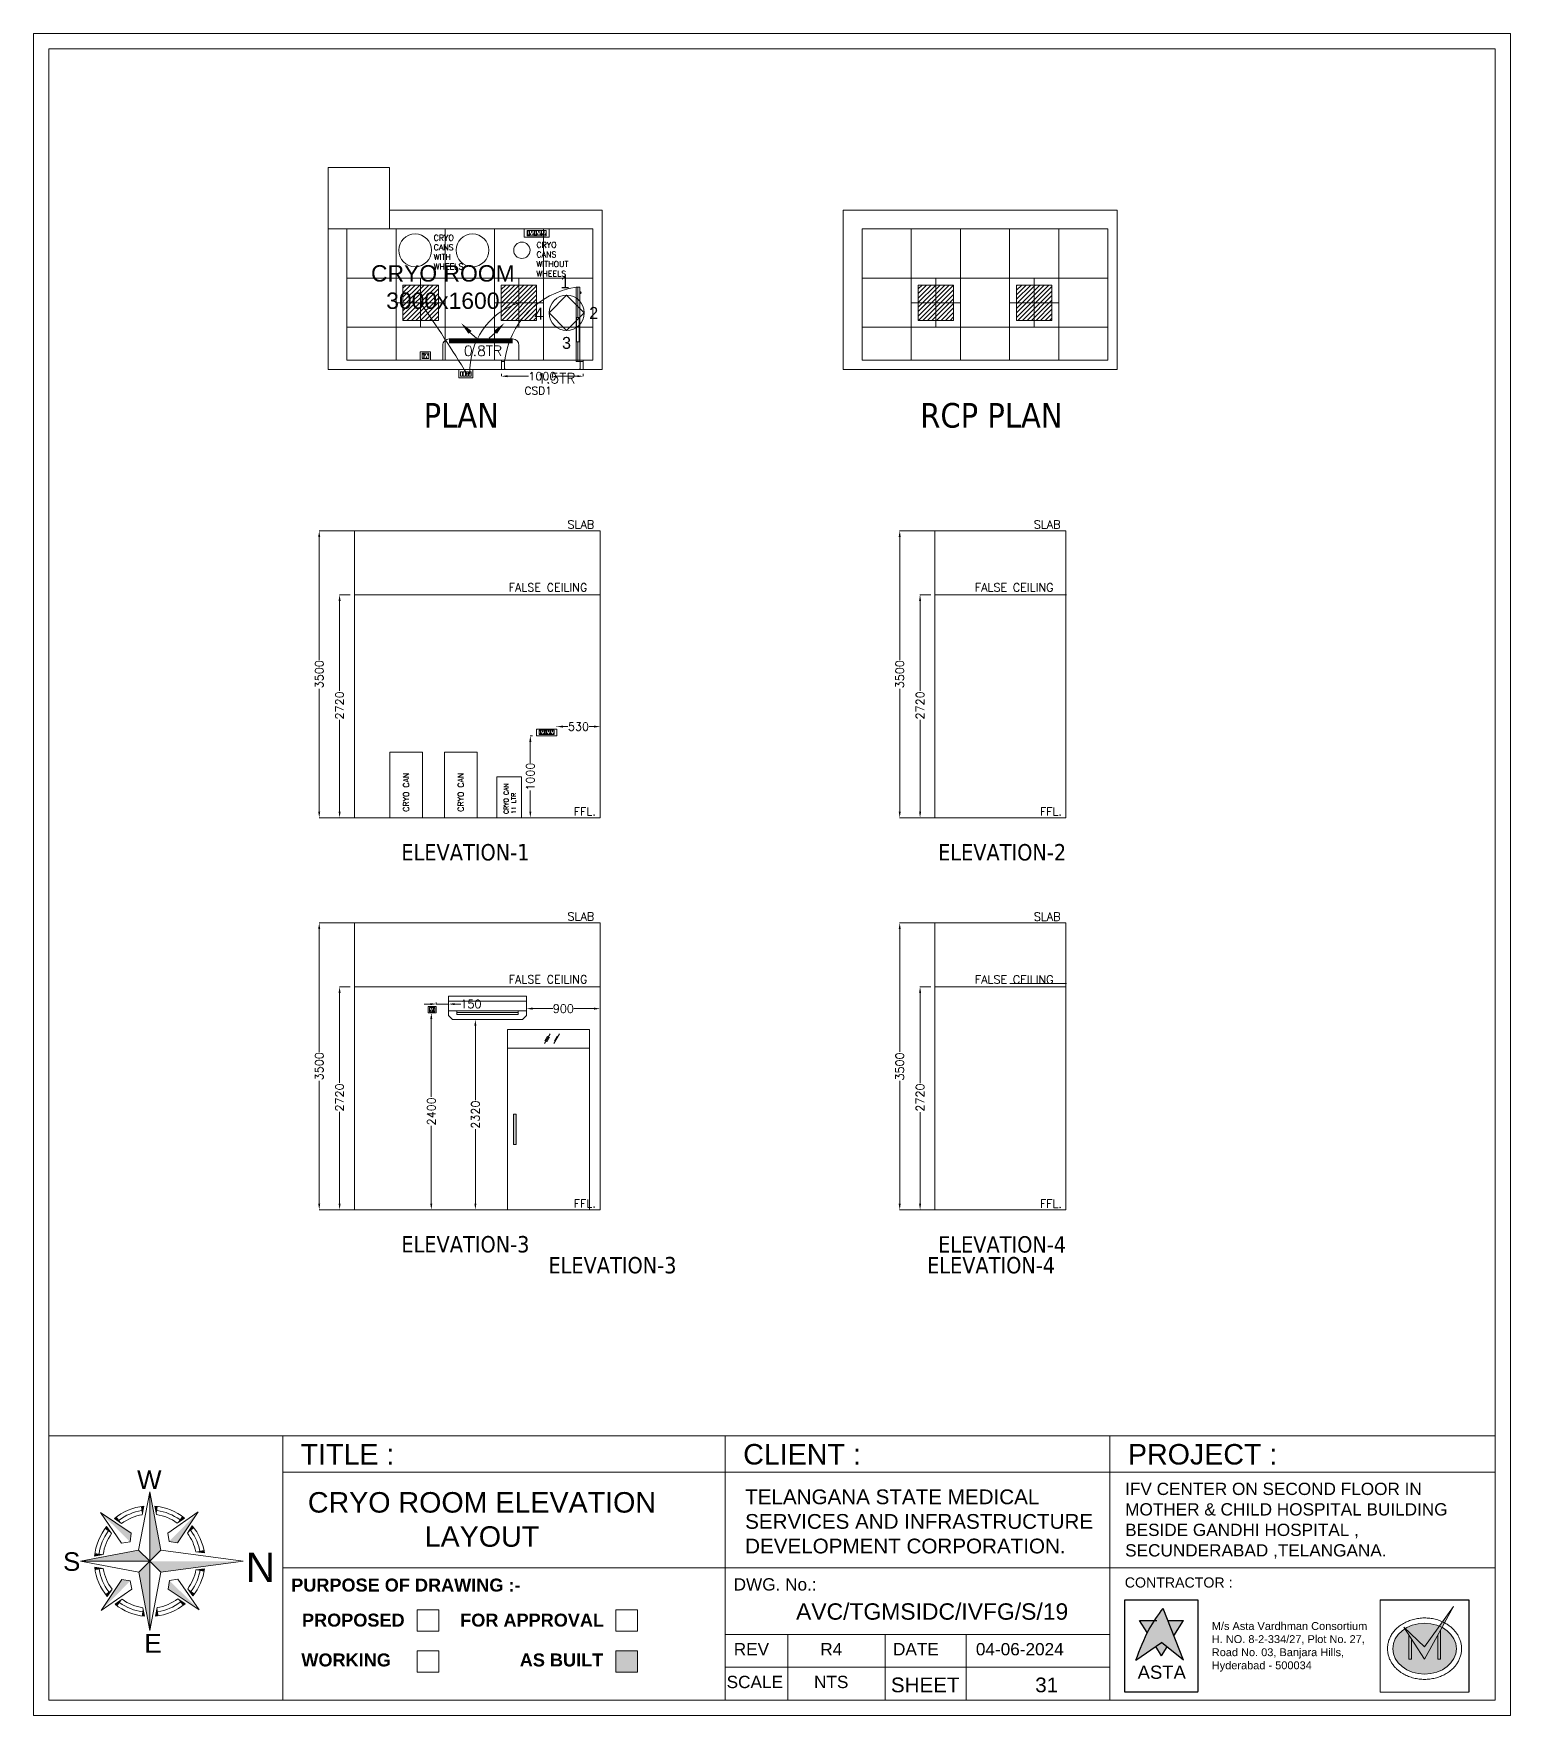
# Model space of a CAD drawing. Extents: x 3552052 to 4102982, y -707811 to -630695.
# Drawn here: x 4003670 to 4021694, y -702160 to -681641 of the extents above; entities that cross this region are included whole.
import ezdxf
from ezdxf.enums import TextEntityAlignment as Align

# ---------------------------------------------------------------- set-up
doc = ezdxf.new("R2010")
doc.units = 0
doc.header["$LTSCALE"] = 6
doc.header["$MEASUREMENT"] = 0
doc.layers.get('0').update_dxf_attribs({"linetype": 'CONTINUOUS', "lineweight": 0})
doc.layers.get('Defpoints').update_dxf_attribs({"linetype": 'CONTINUOUS', "lineweight": 0})
for name, color, linetype, lineweight in [('0.0', 8, 'CONTINUOUS', 0), ('1200 Door', 144, 'CONTINUOUS', 0), ('COL', 5, 'CONTINUOUS', 0), ('DIM', 7, 'CONTINUOUS', 0), ('ELE-2NOS OF 6-16 RAW POWER SOCKET', 1, 'CONTINUOUS', 0), ('ELE-3NOS 6-16A POWER SOCKET', 5, 'CONTINUOUS', 0), ('ELE-4M UPS P.SB', 3, 'CONTINUOUS', 0), ('ELE-6M UPS P.SB', 3, 'CONTINUOUS', 0), ('ELE-SOCKET NMBERING', 7, 'CONTINUOUS', 9), ('EQP', 6, 'CONTINUOUS', 0), ('formate text', 8, 'CONTINUOUS', 0), ('hatch', 252, 'CONTINUOUS', 0), ('HVAC', 3, 'CONTINUOUS', 15), ('LIGHT', 2, 'CONTINUOUS', 0), ('M HVAC HIGH WALL UNIT', 3, 'CONTINUOUS', 0), ('MEP_HVAC_RA_DUCT', 1, 'CONTINUOUS', 0), ('MEP_HVAC_TEXT', 7, 'CONTINUOUS', 0), ('SECTION', 251, 'CONTINUOUS', 0), ('Single Leaf Door', 4, 'CONTINUOUS', 0), ('TITLE', 7, 'CONTINUOUS', 0), ('WALL', 8, 'CONTINUOUS', 0)]:
    doc.layers.add(name, color=color, linetype=linetype, lineweight=lineweight)
for name, color, linetype, lineweight, true_color in [('ELE-42W EMERGENCY DOWN LIGHT', 7, 'CONTINUOUS', 0, 0x608ec6), ('ELE-6A AC SOCKET', 7, 'CONTINUOUS', 0, 0x00ceb6), ('ELE-LIGHTING WIRING', 7, 'CONTINUOUS', 0, 0x63d7b6)]:
    doc.layers.add(name, color=color, linetype=linetype, lineweight=lineweight, true_color=true_color)
doc.styles.add('Annotation', font='tahoma.ttf')
doc.styles.add('ARIAL', font='arial.ttf')
doc.styles.add('FORMATE', font='arialbd.ttf')
doc.styles.add('ROMANS', font='romans.shx')
doc.styles.get("Standard").update_dxf_attribs({"font": 'SIMPLEX'})
doc.styles.add('style3', font='arialbd.ttf')
doc.styles.add('VERDANA', font='verdana.ttf')
doc.dimstyles.new('AEPL1', dxfattribs={"dimtxt": 100, "dimasz": 75, "dimexe": 1.25, "dimexo": 50, "dimtad": 0, "dimdec": 0, "dimtxsty": 'ROMANS', "dimcen": 2.5, "dimclrd": 7, "dimclre": 7, "dimadec": 0, "dimazin": 0, "dimtfac": 1, "dimtdec": 0, "dimtmove": 0, "dimatfit": 3, "dimfxl": 1, "dimlwd": 0, "dimlwe": 0, "dimarcsym": 0})

msp = doc.modelspace()

# ---------------------------------------------------------------- texts
at = {"ltscale": 0.1, "char_height": 136.805, "width": 184.566, "attachment_point": 5, "rotation": 0.1103}
for s, insert in [('\\pxqc;{\\F.shx.shx;\\H1.0669x;1}', (4010155.4, -684677.1)), ('\\pxqc;{\\F.shx.shx.shx.shx;\\H1.0669x;4}', (4009837, -685059)), ('\\pxqc;{\\F.shx.shx.shx;\\H1.0669x;2}', (4010505.9, -685049.2)), ('\\pxqc;{\\F.shx.shx.shx.shx;\\H1.0669x;3}', (4010174.2, -685415.6))]:
    msp.add_mtext(s, dxfattribs=dict(at, insert=insert))
at = {"width": 2697.906, "attachment_point": 3, "style": 'Annotation'}
for s, insert, char_height in [('\\pxql;PLAN', (4011128.6, -686148.1), 300), ('\\pxql;RCP PLAN', (4017189.5, -686148.1), 300), ('\\pxql;ELEVATION-1', (4010855.8, -691528.8), 200), ('\\pxql;ELEVATION-2', (4017406.4, -691528.8), 200), ('\\pxql;ELEVATION-3', (4010855.8, -696311.2), 200), ('\\pxql;ELEVATION-4', (4017406.4, -696313.2), 200), ('\\pxql;ELEVATION-3', (4012650.4, -696567), 200), ('\\pxql;ELEVATION-4', (4017272, -696567), 200)]:
    msp.add_mtext(s, dxfattribs=dict(at, insert=insert, char_height=char_height))
at = {"layer": '1200 Door', "color": 8, "linetype": 'ByBlock', "style": 'ROMANS'}
msp.add_text('CSD1', height=94.18, dxfattribs=at).set_placement((4009663.2, -686044.7, -35804.4))
at = {"layer": 'DIM', "color": 8, "insert": (4008664.6, -684734.2), "char_height": 200, "width": 1982.81, "attachment_point": 5, "style": 'ARIAL'}
msp.add_mtext('CRYO ROOM 3000x1600', dxfattribs=at)
at = {"layer": 'ELE-SOCKET NMBERING', "color": 0, "char_height": 100.004, "width": 2358.602, "attachment_point": 1, "style": 'Annotation'}
for s, insert in [('{\\Fromans|c0;SLAB}', (4010186.4, -687579.9)), ('{\\Fromans|c0;SLAB}', (4015876.9, -687579.9)), ('{\\Fromans|c0;FALSE CEILING }', (4009468.2, -688347.2)), ('{\\Fromans|c0;FALSE CEILING }', (4015158.6, -688347.2)), ('{\\Fromans|c0;FFL.}', (4010261.6, -691082.3)), ('{\\Fromans|c0;FFL.}', (4015952.1, -691082.3)), ('{\\Fromans|c0;SLAB}', (4010186.4, -692362.3)), ('{\\Fromans|c0;SLAB}', (4015876.9, -692364.3)), ('{\\Fromans|c0;FALSE CEILING }', (4009468.2, -693129.6)), ('{\\Fromans|c0;FALSE CEILING }', (4015158.6, -693131.6)), ('{\\Fromans|c0;FFL.}', (4010261.6, -695864.7)), ('{\\Fromans|c0;FFL.}', (4015952.1, -695866.7))]:
    msp.add_mtext(s, dxfattribs=dict(at, insert=insert))
at = {"layer": 'EQP', "color": 0, "linetype": 'ByBlock', "char_height": 70, "attachment_point": 1}
for s, insert in [('CRYO\\PCANS WITH WHEELS', (4008552.6, -684097.1)), ('CRYO\\PCANS WITHOUT WHEELS', (4009807, -684183.9))]:
    msp.add_mtext_dynamic_manual_height_columns(s, width=257.958, gutter_width=10, heights=[0], dxfattribs=dict(at, insert=insert))
at = {"layer": 'EQP', "color": 0, "linetype": 'ByBlock', "attachment_point": 1, "rotation": 90}
for s, insert, char_height in [('CRYO CAN', (4008181.4, -691135.2), 70), ('CRYO CAN', (4008848.1, -691135.2), 70), ('CRYO CAN\\P11 LTR', (4009409.8, -691162.2), 55)]:
    msp.add_mtext_dynamic_manual_height_columns(s, width=1096.645, gutter_width=10, heights=[0], dxfattribs=dict(at, insert=insert, char_height=char_height))
at = {"layer": 'formate text', "color": 7, "lineweight": 15, "ltscale": 100, "style": 'style3'}
msp.add_text('PURPOSE OF DRAWING :-', height=158.21, dxfattribs=at).set_placement((4006813.6, -700648.8, -100))
at = {"layer": 'formate text', "color": 7, "lineweight": 15, "style": 'FORMATE'}
for s, p in [('PROPOSED ', (4008259.4, -701076.6, -100)), ('FOR APPROVAL', (4010632.1, -701076.6, -100)), ('WORKING', (4008030, -701562.7, -100)), ('AS BUILT', (4010622.4, -701562.7, -100))]:
    msp.add_text(s, height=158.21, dxfattribs=at).set_placement(p, align=Align.RIGHT)
at = {"layer": 'MEP_HVAC_TEXT', "color": 0, "char_height": 125, "attachment_point": 3, "rotation": 359.99312, "style": 'VERDANA'}
for s, insert in [('{\\Fromans|c0;\\C256;0.8TR}', (4009387.6, -685448.5)), ('{\\Fromans|c0;\\C256;1.5TR}', (4010283.8, -685783.7))]:
    msp.add_mtext_dynamic_manual_height_columns(s, width=1718.699, gutter_width=750, heights=[0], dxfattribs=dict(at, insert=insert))
at = {"layer": 'TITLE', "color": 7, "style": 'ARIAL'}
for s, height, p in [('TITLE :', 250, (4006928.9, -699098.9)), ('CLIENT :', 250, (4012330.4, -699098.9)), ('PROJECT :', 250, (4017026.3, -699098.9)), ('W', 226.5, (4004932.5, -699396.5, 0)), ('S', 226.5, (4004029.2, -700396.1, 0)), ('DWG. No.:', 150, (4012213.8, -700636.3)), ('E', 226.5, (4005021.5, -701394.6, 0))]:
    msp.add_text(s, height=height, dxfattribs=at).set_placement(p)
at = {"layer": 'TITLE', "color": 5, "style": 'ARIAL'}
msp.add_text('N', height=357.2, rotation=180, dxfattribs=at).set_placement((4006617.6, -700173.6, 0))
at = {"layer": 'TITLE', "color": 7, "style": 'ARIAL'}
for s, height, p in [('REV', 150, (4012430.6, -701352)), ('R4', 150, (4013405.5, -701352)), ('DATE', 150, (4014438.2, -701352)), ('04-06-2024', 150, (4015706.2, -701352)), ('SCALE', 150, (4012472.1, -701752)), ('NTS', 150, (4013404.6, -701752)), ('SHEET', 180, (4014552.1, -701787.9)), ('31', 180, (4016034.7, -701787.9))]:
    msp.add_text(s, height=height, dxfattribs=at).set_placement(p, align=Align.MIDDLE_CENTER)
at = {"layer": 'TITLE', "color": 7, "attachment_point": 1, "style": 'ARIAL'}
for s, width, gutter_width, insert, char_height in [('\\pxqc;CRYO ROOM ELEVATION LAYOUT', 4493.629, 10, (4006895, -699435.6), 250), ('{\\C256;TELANGANA STATE MEDICAL SERVICES AND INFRASTRUCTURE DEVELOPMENT CORPORATION.}', 4493.629, 10, (4012354.1, -699403.2), 180), ('\\pxql;IFV CENTER ON SECOND FLOOR IN MOTHER & CHILD HOSPITAL BUILDING BESIDE GANDHI HOSPITAL , SECUNDERABAD ,TELANGANA. ', 4493.629, 10, (4016992.3, -699321), 150), ('\\pxqc;AVC/TGMSIDC/IVFG/S/19', 5392.273, 12, (4011940.3, -700792.6), 200)]:
    msp.add_mtext_dynamic_manual_height_columns(s, width=width, gutter_width=gutter_width, heights=[0], dxfattribs=dict(at, insert=insert, char_height=char_height))

# ---------------------------------------------------------------- blocks, each defined once
blk = doc.blocks.new('GGGG')
at = {"layer": 'ELE-4M UPS P.SB', "color": 8, "linetype": 'ByBlock'}
for p, q in [((3564133, -678814), (3564133, -677214)), ((3564733, -678814), (3564733, -677214)), ((3565333, -678814), (3565333, -677214)), ((3565933, -678814), (3565933, -677214)), ((3563533, -677814), (3566533, -677814)), ((3563533, -678414), (3566533, -678414))]:
    blk.add_line(p, q, dxfattribs=at)
blk.add_lwpolyline([(3563533, -677214), (3566533, -677214), (3566533, -678814), (3563533, -678814)], close=True, dxfattribs=at)
blk = doc.blocks.new('*D563')
at = {"layer": 'Defpoints', "color": 0, "linetype": 'ByBlock', "transparency": 16777216}
for p in [(4009379, -685740), (4010379, -685740), (4010379, -685821)]:
    blk.add_point(p, dxfattribs=at)
at = {"layer": 'DIM', "color": 7, "linetype": 'ByBlock', "lineweight": 0, "transparency": 16777216}
for p, q in [((4009379, -685790), (4009379, -685822)), ((4009454, -685821), (4009709, -685821)), ((4010304, -685821), (4010048, -685821)), ((4010379, -685790), (4010379, -685822))]:
    blk.add_line(p, q, dxfattribs=at)
at = {"layer": 'DIM', "color": 7, "linetype": 'ByBlock', "transparency": 16777216}
for points in [[(4009454, -685808), (4009454, -685833), (4009379, -685821)], [(4010304, -685808), (4010304, -685833), (4010379, -685821)]]:
    blk.add_solid(points, dxfattribs=at)
at = {"layer": 'DIM', "color": 0, "linetype": 'ByBlock', "transparency": 16777216, "insert": (4009879, -685821), "char_height": 100, "attachment_point": 5, "style": 'ROMANS'}
blk.add_mtext('1000', dxfattribs=at)
blk = doc.blocks.new('1000x2100x100 SD')
at = {"layer": 'Single Leaf Door'}
for points in [[(44, 339), (49, 339), (49, 635), (44, 635)], [(88, 635), (83, 635), (83, 339), (88, 339)]]:
    blk.add_hatch(color=6, dxfattribs=at).paths.add_polyline_path(points)
at = {"layer": 'Single Leaf Door', "color": 8}
for p, q in [((30, 947), (30, 929)), ((44, 949), (32, 949)), ((32, 927), (44, 927)), ((44, 100), (44, 1004)), ((44, 1004), (88, 1004)), ((44, 949), (44, 927)), ((66, 635), (66, 1004)), ((88, 1004), (88, 100)), ((66, 100), (66, 339)), ((0, 100), (0, 0)), ((40, 100), (0, 100)), ((0, 0), (40, 0)), ((2, 98), (2, 2)), ((38, 98), (2, 98)), ((2, 2), (40, 2)), ((38, 3), (38, 98)), ((50, 3), (38, 3)), ((40, 5), (40, 100)), ((52, 5), (40, 5)), ((40, 2), (50, 2)), ((40, 0), (52, 0)), ((88, 100), (44, 100)), ((50, 2), (50, 3)), ((52, 0), (52, 5)), ((948, 5), (960, 5)), ((948, 0), (948, 5)), ((960, 0), (948, 0)), ((950, 3), (962, 3)), ((950, 2), (950, 3)), ((960, 2), (950, 2)), ((960, 5), (960, 100)), ((960, 100), (1000, 100)), ((998, 2), (960, 2)), ((1000, 0), (960, 0)), ((962, 3), (962, 98)), ((962, 98), (998, 98)), ((998, 98), (998, 2)), ((1000, 100), (1000, 0))]:
    blk.add_line(p, q, dxfattribs=at)
at = {"layer": 'Single Leaf Door', "color": 6}
for p, q in [((88, 635), (44, 635)), ((44, 635), (44, 339)), ((49, 339), (49, 635)), ((83, 339), (83, 635)), ((88, 339), (88, 635)), ((44, 339), (88, 339))]:
    blk.add_line(p, q, dxfattribs=at)
at = {"layer": 'Single Leaf Door', "color": 6, "ltscale": 100}
blk.add_line((83, 635), (83, 339), dxfattribs=at)
at = {"layer": 'Single Leaf Door', "color": 6}
for points in [[(44, 635), (44, 339), (49, 339), (49, 635), (44, 635)], [(88, 635), (88, 339), (83, 339), (83, 635), (88, 635)]]:
    blk.add_lwpolyline(points, dxfattribs=at)
at = {"layer": 'Single Leaf Door', "ltscale": 5000}
blk.add_lwpolyline([(44, 635), (44, 339), (49, 339), (49, 635), (44, 635)], dxfattribs=at)
at = {"layer": 'Single Leaf Door', "color": 8}
for centre, radius, start, end in [((30, 938), 3.72, 90, 270), ((32, 947), 1.98, 90, 180), ((32, 929), 1.98, 180, 270), ((-69, -20), 1036, 6.6418, 81.2791)]:
    blk.add_arc(centre, radius, start, end, dxfattribs=at)
blk = doc.blocks.new('FGFGFGFG')
at = {"layer": 'ELE-6M UPS P.SB', "color": 3, "linetype": 'ByBlock'}
for points in [[(3565675, -683133), (3565845, -683133), (3565845, -683233), (3565675, -683233)], [(3565695, -683161), (3565721, -683161), (3565721, -683213), (3565695, -683213)], [(3565729, -683161), (3565756, -683161), (3565756, -683213), (3565729, -683213)], [(3565764, -683161), (3565790, -683161), (3565790, -683213), (3565764, -683213)], [(3565799, -683161), (3565825, -683161), (3565825, -683213), (3565799, -683213)]]:
    blk.add_lwpolyline(points, close=True, dxfattribs=at)
blk = doc.blocks.new('HI WALL SPLIT AC UNIT')
at = {"layer": 'M HVAC HIGH WALL UNIT', "lineweight": 5}
for p, q in [((955021, -147904), (955950, -147904)), ((955021, -147904), (955021, -148083)), ((955950, -147904), (955950, -148083)), ((955100, -148162), (955872, -148162))]:
    blk.add_line(p, q, dxfattribs=at)
at = {"layer": 'M HVAC HIGH WALL UNIT', "color": 8, "lineweight": 5}
for p, q in [((955100, -148116), (955872, -148116)), ((955100, -148125), (955872, -148125)), ((955100, -148136), (955872, -148136)), ((955100, -148146), (955872, -148146)), ((955100, -148155), (955872, -148155))]:
    blk.add_line(p, q, dxfattribs=at)
at = {"layer": 'M HVAC HIGH WALL UNIT', "color": 7, "lineweight": 5}
for p, q in [((955309, -148242), (955387, -148173)), ((955619, -148242), (955541, -148173))]:
    blk.add_line(p, q, dxfattribs=at)
at = {"layer": 'M HVAC HIGH WALL UNIT', "lineweight": 5}
for centre, start, end in [((955100, -148083), 180, 270), ((955872, -148083), 270, 0)]:
    blk.add_arc(centre, 78.8, start, end, dxfattribs=at)
at = {"layer": 'M HVAC HIGH WALL UNIT', "color": 7, "lineweight": 5}
for points in [[(955328, -148260), (955290, -148224), (955200, -148356)], [(955600, -148260), (955638, -148224), (955728, -148356)]]:
    blk.add_solid(points, dxfattribs=at)
blk = doc.blocks.new('EQ2WE')
at = {"layer": 'ELE-6A AC SOCKET', "lineweight": 0}
for p, q in [((-99, 170), (-215, 170)), ((-215, 170), (-215, 36)), ((-215, 36), (-99, 36)), ((-99, 36), (-99, 170)), ((-91, 36), (-91, 170)), ((-91, 170), (-45, 170)), ((-45, 170), (-91, 170)), ((-45, 36), (-91, 36)), ((-87, 51), (-87, 155)), ((-87, 155), (-48, 155)), ((-48, 55), (-87, 55)), ((-48, 51), (-87, 51)), ((-48, 155), (-48, 51)), ((-45, 170), (-45, 36)), ((-45, 170), (-45, 36))]:
    blk.add_line(p, q, dxfattribs=at)
blk.add_lwpolyline([(0, 0), (-257, 0), (-257, 206), (0, 206)], close=True, dxfattribs=at)
for centre, radius, start, end in [((-190, 77), 7.83, 5.2689, 272.51), ((-184, 72), 6.31, 202.6838, 75.0951), ((-157, 136), 9.08, 307.1584, 232.8416), ((-157, 127), 5.79, 161.4031, 18.5969), ((-130, 72), 6.31, 104.9049, 337.3162), ((-124, 77), 7.83, 267.49, 174.7311)]:
    blk.add_arc(centre, radius, start, end, dxfattribs=at)
blk = doc.blocks.new('543WYH')
at = {"layer": 'ELE-2NOS OF 6-16 RAW POWER SOCKET', "color": 30, "linetype": 'ByBlock', "lineweight": 0}
for p, q in [((-124, -57), (-124, -91)), ((-26, -57), (-124, -57)), ((-26, -57), (-124, -57)), ((-124, -91), (-26, -91)), ((-124, -96), (-26, -96)), ((-124, -181), (-124, -96)), ((-26, -181), (-124, -181)), ((-124, -187), (-124, -221)), ((-26, -187), (-124, -187)), ((-26, -187), (-124, -187)), ((-124, -221), (-26, -221)), ((-124, -312), (-124, -227)), ((-124, -227), (-26, -227)), ((-113, -60), (-113, -88)), ((-37, -60), (-113, -60)), ((-113, -88), (-37, -88)), ((-113, -190), (-113, -218)), ((-37, -190), (-113, -190)), ((-113, -218), (-37, -218)), ((-110, -60), (-110, -88)), ((-110, -190), (-110, -218)), ((-37, -88), (-37, -60)), ((-37, -218), (-37, -190)), ((-26, -57), (-26, -91)), ((-26, -91), (-26, -57)), ((-26, -96), (-26, -181)), ((-26, -187), (-26, -221)), ((-26, -221), (-26, -187)), ((-26, -227), (-26, -312)), ((-26, -312), (-124, -312)), ((-124, -402), (-124, -317)), ((-124, -317), (-26, -317)), ((-26, -402), (-124, -402)), ((-26, -317), (-26, -402))]:
    blk.add_line(p, q, dxfattribs=at)
blk.add_lwpolyline([(-150, 0), (-150, -459), (0, -459), (0, 0)], close=True, dxfattribs=at)
for centre, radius, start, end in [((-98, -119), 4.6, 112.6838, 345.0951), ((-98, -159), 4.6, 14.9049, 247.3162), ((-98, -249), 4.6, 112.6838, 345.0951), ((-98, -289), 4.6, 14.9049, 247.3162), ((-94, -115), 5.7, 275.2689, 182.51), ((-94, -163), 5.7, 177.49, 84.7311), ((-94, -245), 5.7, 275.2689, 182.51), ((-94, -293), 5.7, 177.49, 84.7311), ((-58, -139), 4.22, 71.4031, 288.5969), ((-58, -269), 4.22, 71.4031, 288.5969), ((-51, -139), 6.62, 217.1584, 142.8416), ((-51, -269), 6.62, 217.1584, 142.8416), ((-98, -340), 4.6, 112.6838, 345.0951), ((-98, -379), 4.6, 14.9049, 247.3162), ((-94, -335), 5.7, 275.2689, 182.51), ((-94, -384), 5.7, 177.49, 84.7311), ((-58, -360), 4.22, 71.4031, 288.5969), ((-51, -360), 6.62, 217.1584, 142.8416)]:
    blk.add_arc(centre, radius, start, end, dxfattribs=at)
blk = doc.blocks.new('54W EME')
at = {"layer": 'ELE-42W EMERGENCY DOWN LIGHT'}
h = blk.add_hatch(dxfattribs=at)
h.set_pattern_fill('ANSI31', color=8, scale=312.5, style=0)
h.paths.add_polyline_path([(-216, -216), (-216, 216), (216, 216), (216, -216)])
for p, q in [((0, 300), (0, -300)), ((-300, 0), (300, 0))]:
    blk.add_line(p, q, dxfattribs=at)
for points in [[(-300, -300), (-300, 300), (300, 300), (300, -300)], [(-216, -216), (-216, 216), (216, 216), (216, -216)]]:
    blk.add_lwpolyline(points, close=True, dxfattribs=at)
blk = doc.blocks.new('*D564')
at = {"layer": 'Defpoints', "color": 0, "linetype": 'ByBlock', "transparency": 16777216}
for p in [(4007404, -688487), (4007585, -688487), (4007784, -691207)]:
    blk.add_point(p, dxfattribs=at)
at = {"layer": 'ELE-4M UPS P.SB', "color": 7, "linetype": 'ByBlock', "lineweight": 0, "transparency": 16777216}
for p, q in [((4007535, -688487), (4007403, -688487)), ((4007404, -688562), (4007404, -689660)), ((4007404, -691132), (4007404, -690014)), ((4007734, -691207), (4007403, -691207))]:
    blk.add_line(p, q, dxfattribs=at)
at = {"layer": 'ELE-4M UPS P.SB', "color": 7, "linetype": 'ByBlock', "transparency": 16777216}
for points in [[(4007392, -688562), (4007417, -688562), (4007404, -688487)], [(4007392, -691132), (4007417, -691132), (4007404, -691207)]]:
    blk.add_solid(points, dxfattribs=at)
at = {"layer": 'ELE-4M UPS P.SB', "color": 0, "linetype": 'ByBlock', "transparency": 16777216, "insert": (4007404, -689837), "char_height": 100, "attachment_point": 5, "rotation": 90, "style": 'ROMANS'}
blk.add_mtext('2720', dxfattribs=at)
blk = doc.blocks.new('*D565')
at = {"layer": 'Defpoints', "color": 0, "linetype": 'ByBlock', "transparency": 16777216}
for p in [(4007156, -687707), (4007830, -687707), (4007784, -691207)]:
    blk.add_point(p, dxfattribs=at)
at = {"layer": 'ELE-4M UPS P.SB', "color": 7, "linetype": 'ByBlock', "lineweight": 0, "transparency": 16777216}
for p, q in [((4007780, -687707), (4007155, -687707)), ((4007156, -687782), (4007156, -689280)), ((4007156, -691132), (4007156, -689634)), ((4007734, -691207), (4007155, -691207))]:
    blk.add_line(p, q, dxfattribs=at)
at = {"layer": 'ELE-4M UPS P.SB', "color": 7, "linetype": 'ByBlock', "transparency": 16777216}
for points in [[(4007143, -687782), (4007168, -687782), (4007156, -687707)], [(4007143, -691132), (4007168, -691132), (4007156, -691207)]]:
    blk.add_solid(points, dxfattribs=at)
at = {"layer": 'ELE-4M UPS P.SB', "color": 0, "linetype": 'ByBlock', "transparency": 16777216, "insert": (4007156, -689457), "char_height": 100, "attachment_point": 5, "rotation": 90, "style": 'ROMANS'}
blk.add_mtext('3500', dxfattribs=at)
blk = doc.blocks.new('*D566')
at = {"layer": 'Defpoints', "color": 0, "linetype": 'ByBlock', "transparency": 16777216}
for p in [(4009810, -690207), (4009732, -691207), (4009810, -691207)]:
    blk.add_point(p, dxfattribs=at)
at = {"layer": 'ELE-4M UPS P.SB', "color": 7, "linetype": 'ByBlock', "lineweight": 0, "transparency": 16777216}
for p, q in [((4009760, -690207), (4009731, -690207)), ((4009732, -690282), (4009732, -690538)), ((4009732, -691132), (4009732, -690877)), ((4009760, -691207), (4009731, -691207))]:
    blk.add_line(p, q, dxfattribs=at)
at = {"layer": 'ELE-4M UPS P.SB', "color": 7, "linetype": 'ByBlock', "transparency": 16777216}
for points in [[(4009720, -690282), (4009745, -690282), (4009732, -690207)], [(4009720, -691132), (4009745, -691132), (4009732, -691207)]]:
    blk.add_solid(points, dxfattribs=at)
at = {"layer": 'ELE-4M UPS P.SB', "color": 0, "linetype": 'ByBlock', "transparency": 16777216, "insert": (4009732, -690707), "char_height": 100, "attachment_point": 5, "rotation": 90, "style": 'ROMANS'}
blk.add_mtext('1000', dxfattribs=at)
blk = doc.blocks.new('*D567')
at = {"layer": 'Defpoints', "color": 0, "linetype": 'ByBlock', "transparency": 16777216}
for p in [(4010055, -690139), (4010585, -690096), (4010585, -690139)]:
    blk.add_point(p, dxfattribs=at)
at = {"layer": 'ELE-4M UPS P.SB', "color": 7, "linetype": 'ByBlock', "lineweight": 0, "transparency": 16777216}
for p, q in [((4010055, -690089), (4010055, -690094)), ((4010130, -690096), (4010190, -690096)), ((4010510, -690096), (4010449, -690096)), ((4010585, -690089), (4010585, -690094))]:
    blk.add_line(p, q, dxfattribs=at)
at = {"layer": 'ELE-4M UPS P.SB', "color": 7, "linetype": 'ByBlock', "transparency": 16777216}
for points in [[(4010130, -690083), (4010130, -690108), (4010055, -690096)], [(4010510, -690083), (4010510, -690108), (4010585, -690096)]]:
    blk.add_solid(points, dxfattribs=at)
at = {"layer": 'ELE-4M UPS P.SB', "color": 0, "linetype": 'ByBlock', "transparency": 16777216, "insert": (4010320, -690096), "char_height": 100, "attachment_point": 5, "style": 'ROMANS'}
blk.add_mtext('530', dxfattribs=at)
blk = doc.blocks.new('*D568')
at = {"layer": 'Defpoints', "color": 0, "linetype": 'ByBlock', "transparency": 16777216}
for p in [(4014489, -688487), (4014669, -688487), (4014869, -691207)]:
    blk.add_point(p, dxfattribs=at)
at = {"layer": 'ELE-4M UPS P.SB', "color": 7, "linetype": 'ByBlock', "lineweight": 0, "transparency": 16777216}
for p, q in [((4014619, -688487), (4014488, -688487)), ((4014489, -688562), (4014489, -689660)), ((4014489, -691132), (4014489, -690014)), ((4014819, -691207), (4014488, -691207))]:
    blk.add_line(p, q, dxfattribs=at)
at = {"layer": 'ELE-4M UPS P.SB', "color": 7, "linetype": 'ByBlock', "transparency": 16777216}
for points in [[(4014477, -688562), (4014502, -688562), (4014489, -688487)], [(4014477, -691132), (4014502, -691132), (4014489, -691207)]]:
    blk.add_solid(points, dxfattribs=at)
at = {"layer": 'ELE-4M UPS P.SB', "color": 0, "linetype": 'ByBlock', "transparency": 16777216, "insert": (4014489, -689837), "char_height": 100, "attachment_point": 5, "rotation": 90, "style": 'ROMANS'}
blk.add_mtext('2720', dxfattribs=at)
blk = doc.blocks.new('*D569')
at = {"layer": 'Defpoints', "color": 0, "linetype": 'ByBlock', "transparency": 16777216}
for p in [(4014241, -687707), (4014915, -687707), (4014869, -691207)]:
    blk.add_point(p, dxfattribs=at)
at = {"layer": 'ELE-4M UPS P.SB', "color": 7, "linetype": 'ByBlock', "lineweight": 0, "transparency": 16777216}
for p, q in [((4014865, -687707), (4014239, -687707)), ((4014241, -687782), (4014241, -689280)), ((4014241, -691132), (4014241, -689634)), ((4014819, -691207), (4014239, -691207))]:
    blk.add_line(p, q, dxfattribs=at)
at = {"layer": 'ELE-4M UPS P.SB', "color": 7, "linetype": 'ByBlock', "transparency": 16777216}
for points in [[(4014228, -687782), (4014253, -687782), (4014241, -687707)], [(4014228, -691132), (4014253, -691132), (4014241, -691207)]]:
    blk.add_solid(points, dxfattribs=at)
at = {"layer": 'ELE-4M UPS P.SB', "color": 0, "linetype": 'ByBlock', "transparency": 16777216, "insert": (4014241, -689457), "char_height": 100, "attachment_point": 5, "rotation": 90, "style": 'ROMANS'}
blk.add_mtext('3500', dxfattribs=at)
blk = doc.blocks.new('*D570')
at = {"layer": 'Defpoints', "color": 0, "linetype": 'ByBlock', "transparency": 16777216}
for p in [(4014489, -693272), (4014669, -693272), (4014869, -695992)]:
    blk.add_point(p, dxfattribs=at)
at = {"layer": 'ELE-4M UPS P.SB', "color": 7, "linetype": 'ByBlock', "lineweight": 0, "transparency": 16777216}
for p, q in [((4014619, -693272), (4014488, -693272)), ((4014489, -693347), (4014489, -694445)), ((4014489, -695917), (4014489, -694799)), ((4014819, -695992), (4014488, -695992))]:
    blk.add_line(p, q, dxfattribs=at)
at = {"layer": 'ELE-4M UPS P.SB', "color": 7, "linetype": 'ByBlock', "transparency": 16777216}
for points in [[(4014477, -693347), (4014502, -693347), (4014489, -693272)], [(4014477, -695917), (4014502, -695917), (4014489, -695992)]]:
    blk.add_solid(points, dxfattribs=at)
at = {"layer": 'ELE-4M UPS P.SB', "color": 0, "linetype": 'ByBlock', "transparency": 16777216, "insert": (4014489, -694622), "char_height": 100, "attachment_point": 5, "rotation": 90, "style": 'ROMANS'}
blk.add_mtext('2720', dxfattribs=at)
blk = doc.blocks.new('*D571')
at = {"layer": 'Defpoints', "color": 0, "linetype": 'ByBlock', "transparency": 16777216}
for p in [(4014241, -692492), (4014915, -692492), (4014869, -695992)]:
    blk.add_point(p, dxfattribs=at)
at = {"layer": 'ELE-4M UPS P.SB', "color": 7, "linetype": 'ByBlock', "lineweight": 0, "transparency": 16777216}
for p, q in [((4014865, -692492), (4014239, -692492)), ((4014241, -692567), (4014241, -694065)), ((4014241, -695917), (4014241, -694419)), ((4014819, -695992), (4014239, -695992))]:
    blk.add_line(p, q, dxfattribs=at)
at = {"layer": 'ELE-4M UPS P.SB', "color": 7, "linetype": 'ByBlock', "transparency": 16777216}
for points in [[(4014228, -692567), (4014253, -692567), (4014241, -692492)], [(4014228, -695917), (4014253, -695917), (4014241, -695992)]]:
    blk.add_solid(points, dxfattribs=at)
at = {"layer": 'ELE-4M UPS P.SB', "color": 0, "linetype": 'ByBlock', "transparency": 16777216, "insert": (4014241, -694242), "char_height": 100, "attachment_point": 5, "rotation": 90, "style": 'ROMANS'}
blk.add_mtext('3500', dxfattribs=at)
blk = doc.blocks.new('*D572')
at = {"layer": 'Defpoints', "color": 0, "linetype": 'ByBlock', "transparency": 16777216}
for p in [(4007404, -693270), (4007585, -693270), (4007784, -695990)]:
    blk.add_point(p, dxfattribs=at)
at = {"layer": 'ELE-4M UPS P.SB', "color": 7, "linetype": 'ByBlock', "lineweight": 0, "transparency": 16777216}
for p, q in [((4007535, -693270), (4007403, -693270)), ((4007404, -693345), (4007404, -694443)), ((4007404, -695915), (4007404, -694797)), ((4007734, -695990), (4007403, -695990))]:
    blk.add_line(p, q, dxfattribs=at)
at = {"layer": 'ELE-4M UPS P.SB', "color": 7, "linetype": 'ByBlock', "transparency": 16777216}
for points in [[(4007392, -693345), (4007417, -693345), (4007404, -693270)], [(4007392, -695915), (4007417, -695915), (4007404, -695990)]]:
    blk.add_solid(points, dxfattribs=at)
at = {"layer": 'ELE-4M UPS P.SB', "color": 0, "linetype": 'ByBlock', "transparency": 16777216, "insert": (4007404, -694620), "char_height": 100, "attachment_point": 5, "rotation": 90, "style": 'ROMANS'}
blk.add_mtext('2720', dxfattribs=at)
blk = doc.blocks.new('*D573')
at = {"layer": 'Defpoints', "color": 0, "linetype": 'ByBlock', "transparency": 16777216}
for p in [(4007156, -692490), (4007830, -692490), (4007784, -695990)]:
    blk.add_point(p, dxfattribs=at)
at = {"layer": 'ELE-4M UPS P.SB', "color": 7, "linetype": 'ByBlock', "lineweight": 0, "transparency": 16777216}
for p, q in [((4007780, -692490), (4007155, -692490)), ((4007156, -692565), (4007156, -694063)), ((4007156, -695915), (4007156, -694417)), ((4007734, -695990), (4007155, -695990))]:
    blk.add_line(p, q, dxfattribs=at)
at = {"layer": 'ELE-4M UPS P.SB', "color": 7, "linetype": 'ByBlock', "transparency": 16777216}
for points in [[(4007143, -692565), (4007168, -692565), (4007156, -692490)], [(4007143, -695915), (4007168, -695915), (4007156, -695990)]]:
    blk.add_solid(points, dxfattribs=at)
at = {"layer": 'ELE-4M UPS P.SB', "color": 0, "linetype": 'ByBlock', "transparency": 16777216, "insert": (4007156, -694240), "char_height": 100, "attachment_point": 5, "rotation": 90, "style": 'ROMANS'}
blk.add_mtext('3500', dxfattribs=at)
blk = doc.blocks.new('AC')
at = {"layer": 'HVAC', "color": 3}
for p, q in [((-0.5, -0.064), (0.5, -0.064)), ((-0.5, -0.189), (0.5, -0.189))]:
    blk.add_line(p, q, dxfattribs=at)
at = {"layer": 'HVAC', "color": 8}
for p, q in [((-0.395, -0.189), (-0.395, -0.236)), ((-0.395, -0.21), (0.395, -0.21)), ((0.395, -0.189), (0.395, -0.236)), ((-0.395, -0.236), (0.395, -0.236))]:
    blk.add_line(p, q, dxfattribs=at)
at = {"layer": 'HVAC', "color": 3}
blk.add_lwpolyline([(-0.5, 0), (0.5, 0), (0.5, -0.251), (0.45, -0.301), (-0.45, -0.301), (-0.5, -0.251)], close=True, dxfattribs=at)
blk = doc.blocks.new('*D574')
at = {"layer": 'Defpoints', "color": 0, "linetype": 'ByBlock', "transparency": 16777216}
for p in [(4008977, -693670), (4008977, -695990), (4009062, -695990)]:
    blk.add_point(p, dxfattribs=at)
at = {"layer": 'ELE-4M UPS P.SB', "color": 7, "linetype": 'ByBlock', "lineweight": 0, "transparency": 16777216}
for p, q in [((4009027, -693670), (4009063, -693670)), ((4009062, -693745), (4009062, -694653)), ((4009062, -695915), (4009062, -695007)), ((4009027, -695990), (4009063, -695990))]:
    blk.add_line(p, q, dxfattribs=at)
at = {"layer": 'ELE-4M UPS P.SB', "color": 7, "linetype": 'ByBlock', "transparency": 16777216}
for points in [[(4009049, -693745), (4009074, -693745), (4009062, -693670)], [(4009049, -695915), (4009074, -695915), (4009062, -695990)]]:
    blk.add_solid(points, dxfattribs=at)
at = {"layer": 'ELE-4M UPS P.SB', "color": 0, "linetype": 'ByBlock', "transparency": 16777216, "insert": (4009062, -694830), "char_height": 100, "attachment_point": 5, "rotation": 90, "style": 'ROMANS'}
blk.add_mtext('2320', dxfattribs=at)
blk = doc.blocks.new('*D575')
at = {"layer": 'Defpoints', "color": 0, "linetype": 'ByBlock', "transparency": 16777216}
for p in [(4008501, -693590), (4008501, -695990), (4008524, -695990)]:
    blk.add_point(p, dxfattribs=at)
at = {"layer": 'ELE-4M UPS P.SB', "color": 7, "linetype": 'ByBlock', "lineweight": 0, "transparency": 16777216}
for p, q in [((4008524, -693665), (4008524, -694613)), ((4008551, -693590), (4008525, -693590)), ((4008524, -695915), (4008524, -694967)), ((4008551, -695990), (4008525, -695990))]:
    blk.add_line(p, q, dxfattribs=at)
at = {"layer": 'ELE-4M UPS P.SB', "color": 7, "linetype": 'ByBlock', "transparency": 16777216}
for points in [[(4008511, -693665), (4008536, -693665), (4008524, -693590)], [(4008511, -695915), (4008536, -695915), (4008524, -695990)]]:
    blk.add_solid(points, dxfattribs=at)
at = {"layer": 'ELE-4M UPS P.SB', "color": 0, "linetype": 'ByBlock', "transparency": 16777216, "insert": (4008524, -694790), "char_height": 100, "attachment_point": 5, "rotation": 90, "style": 'ROMANS'}
blk.add_mtext('2400', dxfattribs=at)
blk = doc.blocks.new('*D576')
at = {"layer": 'Defpoints', "color": 0, "linetype": 'ByBlock', "transparency": 16777216}
for p in [(4009685, -693503), (4010585, -693503), (4010585, -693537)]:
    blk.add_point(p, dxfattribs=at)
at = {"layer": 'ELE-4M UPS P.SB', "color": 7, "linetype": 'ByBlock', "lineweight": 0, "transparency": 16777216}
for p, q in [((4009685, -693553), (4009685, -693538)), ((4009760, -693537), (4010005, -693537)), ((4010510, -693537), (4010264, -693537)), ((4010585, -693553), (4010585, -693538))]:
    blk.add_line(p, q, dxfattribs=at)
at = {"layer": 'ELE-4M UPS P.SB', "color": 7, "linetype": 'ByBlock', "transparency": 16777216}
for points in [[(4009760, -693524), (4009760, -693549), (4009685, -693537)], [(4010510, -693524), (4010510, -693549), (4010585, -693537)]]:
    blk.add_solid(points, dxfattribs=at)
at = {"layer": 'ELE-4M UPS P.SB', "color": 0, "linetype": 'ByBlock', "transparency": 16777216, "insert": (4010135, -693537), "char_height": 100, "attachment_point": 5, "style": 'ROMANS'}
blk.add_mtext('900', dxfattribs=at)
blk = doc.blocks.new('*D577')
at = {"layer": 'Defpoints', "color": 0, "linetype": 'ByBlock', "transparency": 16777216}
for p in [(4008585, -693510), (4008735, -693481), (4008735, -693510)]:
    blk.add_point(p, dxfattribs=at)
at = {"layer": 'ELE-4M UPS P.SB', "color": 7, "linetype": 'ByBlock', "lineweight": 0, "transparency": 16777216}
for p, q in [((4008510, -693481), (4008435, -693481)), ((4008585, -693460), (4008585, -693480)), ((4008585, -693481), (4008735, -693481)), ((4008735, -693460), (4008735, -693480)), ((4008810, -693481), (4008885, -693481))]:
    blk.add_line(p, q, dxfattribs=at)
at = {"layer": 'ELE-4M UPS P.SB', "color": 7, "linetype": 'ByBlock', "transparency": 16777216}
for points in [[(4008510, -693469), (4008510, -693494), (4008585, -693481)], [(4008810, -693469), (4008810, -693494), (4008735, -693481)]]:
    blk.add_solid(points, dxfattribs=at)
at = {"layer": 'ELE-4M UPS P.SB', "color": 0, "linetype": 'ByBlock', "transparency": 16777216, "insert": (4009007, -693481), "char_height": 100, "attachment_point": 5, "style": 'ROMANS'}
blk.add_mtext('150', dxfattribs=at)
blk = doc.blocks.new('A$C4A7C6C7E')
at = {"layer": 'TITLE', "color": 8, "lineweight": 5}
for p, q in [((-4207, 4144), (0, 26095)), ((0, 26095), (0, 0)), ((0, 0), (0, 26095)), ((4144, 4207), (0, 26095)), ((-2825, 17519), (-2234, 20757)), ((2559, 17560), (1919, 20788)), ((-6941, 10518), (-18592, 18312)), ((-10622, 6781), (-18592, 18312)), ((-14385, 10390), (-16257, 13098)), ((-10607, 14226), (-13343, 16056)), ((6781, 10622), (18312, 18592)), ((10390, 14385), (13098, 16257)), ((10518, 6941), (18312, 18592)), ((14226, 10607), (16056, 13343)), ((-7437, 7325), (-10622, 6781)), ((-7437, 7325), (-6941, 10518)), ((7325, 7437), (6781, 10622)), ((7325, 7437), (10518, 6941)), ((-4207, 4144), (-26095, 0)), ((0, 0), (-26095, 0)), ((-26095, 0), (0, 0)), ((-4144, -4207), (-26095, 0)), ((-17560, 2559), (-20788, 1919)), ((-4207, 4144), (0, 0)), ((0, 0), (-4207, 4144)), ((0, 0), (-4144, -4207)), ((-4144, -4207), (0, 0)), ((0, 0), (4144, 4207)), ((4144, 4207), (0, 0)), ((0, 0), (4207, -4144)), ((4207, -4144), (0, 0)), ((0, 0), (0, -26095)), ((0, -26095), (0, 0)), ((17394, 3514), (20646, 3095)), ((17394, 3514), (20646, 3095)), ((-17519, -2825), (-20757, -2234)), ((-4144, -4207), (0, -26095)), ((4207, -4144), (0, -26095)), ((17433, -3312), (20680, -2857)), ((17433, -3312), (20680, -2857)), ((17434, -3310), (20680, -2857)), ((-10518, -6941), (-18312, -18592)), ((-6781, -10622), (-18312, -18592)), ((-14226, -10607), (-16056, -13343)), ((-7325, -7437), (-10518, -6941)), ((-7325, -7437), (-6781, -10622)), ((7437, -7325), (6941, -10518)), ((6941, -10518), (18592, -18312)), ((7437, -7325), (10622, -6781)), ((10622, -6781), (18592, -18312)), ((14385, -10390), (16257, -13098)), ((-10390, -14385), (-13098, -16257)), ((-2559, -17560), (-1919, -20788)), ((2825, -17519), (2234, -20757)), ((10607, -14226), (13343, -16056))]:
    blk.add_line(p, q, dxfattribs=at)
at = {"layer": 'TITLE', "color": 5}
for p in [(4144, 4207), (4207, -4144)]:
    blk.add_line(p, (35289, 0), dxfattribs=at)
at = {"layer": 'TITLE', "color": 8, "lineweight": 5}
for radius, start, end in [(20877, 96.142689, 129.726248), (19311, 99.161205, 126.707732), (20877, 51.142689, 84.726248), (19311, 54.161205, 81.707732), (20877, 141.142689, 174.726248), (17745, 99.161205, 126.707732), (17745, 54.161205, 81.707732), (20877, 8.526917, 39.726248), (19311, 144.161205, 171.707732), (17745, 144.161205, 171.707732), (17745, 11.421813, 36.707732), (19311, 9.85136, 36.707732), (20877, 186.142689, 219.726248), (19311, 189.161205, 216.707732), (17745, 189.161205, 216.707732), (17745, 324.161205, 349.248684), (19311, 324.161205, 350.81434), (20877, 321.142689, 352.134802), (20877, 231.142689, 264.726248), (19311, 234.161205, 261.707732), (17745, 234.161205, 261.707732), (20877, 276.142689, 309.726248), (17745, 279.161205, 306.707732), (19311, 279.161205, 306.707732)]:
    blk.add_arc((0, 0), radius, start, end, dxfattribs=at)
for points in [[(0, 26095), (4144, 4207), (0, 0)], [(-3324, 20610), (-2234, 20757), (-2825, 17519)], [(3011, 20658), (1919, 20788), (2559, 17560)], [(-18592, 18312), (-6941, 10518), (-7437, 7325)], [(-16257, 13098), (-16924, 12223), (-14385, 10390)], [(-13343, 16056), (-12479, 16737), (-10607, 14226)], [(18312, 18592), (10518, 6941), (7325, 7437)], [(13098, 16257), (12223, 16924), (10390, 14385)], [(16056, 13343), (16737, 12479), (14226, 10607)], [(-26095, 0), (-4207, 4144), (0, 0)], [(-20658, 3011), (-20788, 1919), (-17560, 2559)], [(0, -26095), (-4144, -4207), (0, 0)], [(20646, 3095), (20457, 4167), (17394, 3514)], [(-20610, -3324), (-20757, -2234), (-17519, -2825)], [(20680, -2857), (20503, -3930), (17433, -3312)], [(-18312, -18592), (-10518, -6941), (-7325, -7437)], [(-16056, -13343), (-16737, -12479), (-14226, -10607)], [(18592, -18312), (6941, -10518), (7437, -7325)], [(16257, -13098), (16924, -12223), (14385, -10390)], [(-13098, -16257), (-12223, -16924), (-10390, -14385)], [(-3011, -20658), (-1919, -20788), (-2559, -17560)], [(3324, -20610), (2234, -20757), (2825, -17519)], [(13343, -16056), (12479, -16737), (10607, -14226)]]:
    blk.add_solid(points, dxfattribs=at)
at = {"layer": 'TITLE', "color": 5}
blk.add_solid([(35289, 0), (4207, -4144), (0, 0)], dxfattribs=at)
blk = doc.blocks.new('IVF-CONTRACTOR')
at = {"lineweight": -3, "true_color": 0x293189}
h = blk.add_hatch(color=177, dxfattribs=at)
h.dxf.hatch_style = 1
edge = h.paths.add_edge_path()
edge.add_spline(control_points=[(3037286, -1386527), (3037185, -1386667), (3036944, -1387001), (3036801, -1387388), (3036719, -1387609)], knot_values=[0, 0, 0, 0, 519.520055, 1226.818077, 1226.818077, 1226.818077, 1226.818077], degree=3, periodic=0)
edge.add_line((3036719, -1387609), (3037255, -1387240))
edge.add_line((3037255, -1387240), (3037717, -1387609))
edge.add_line((3037717, -1387609), (3037286, -1386527))
at = {"lineweight": -3, "true_color": 0xc7c8ca}
h = blk.add_hatch(color=9, dxfattribs=at)
h.dxf.hatch_style = 1
edge = h.paths.add_edge_path()
edge.add_spline(control_points=[(3036953, -1387033), (3036967, -1387008), (3037022, -1386919), (3037088, -1386836), (3037139, -1386779)], knot_values=[3356.588859, 3356.588859, 3356.588859, 3356.588859, 3831.174934, 5081.098827, 5081.098827, 5081.098827, 5081.098827], degree=3, periodic=0)
edge.add_line((3037139, -1386779), (3036793, -1386779))
edge.add_line((3036793, -1386779), (3036953, -1387033))
h.paths.add_polyline_path([(3037717, -1386779), (3037386, -1386779), (3037515, -1387102)])
h.paths.add_polyline_path([(3037370, -1387332), (3037255, -1387240), (3037134, -1387323), (3037255, -1387517)])
at = {"true_color": 0xed1f24}
h = blk.add_hatch(color=240, dxfattribs=at)
h.dxf.hatch_style = 1
edge = h.paths.add_edge_path()
edge.add_line((3042329, -1386921), (3042349, -1386951))
edge.add_ellipse((3042760, -1387369), major_axis=(-665, 0), ratio=0.800236, start_angle=-52.6357, end_angle=-51.8324, ccw=False)
edge.add_line((3042356, -1386946), (3042329, -1386921))
at = {"layer": '0.0', "true_color": 0xed1f24}
h = blk.add_hatch(color=240, dxfattribs=at)
h.dxf.hatch_style = 1
edge = h.paths.add_edge_path()
edge.add_line((3042760, -1387590), (3043125, -1386925))
edge.add_ellipse((3042760, -1387369), major_axis=(-665, 0), ratio=0.800236, start_angle=-123.3804, end_angle=-117.8517)
edge.add_line((3043070, -1386899), (3042760, -1387331))
edge.add_line((3042760, -1387331), (3042356, -1386946))
edge.add_ellipse((3042760, -1387369), major_axis=(-665, 0), ratio=0.800236, start_angle=-52.6357, end_angle=-51.8324)
edge.add_line((3042349, -1386951), (3042760, -1387590))
edge = h.paths.add_edge_path()
edge.add_spline(control_points=[(3043179, -1386828), (3043165, -1386821), (3043150, -1386814), (3043136, -1386807)], knot_values=[-2.156071, -2.156071, -2.156071, -2.156071, -2.090953, -2.090953, -2.090953, -2.090953], degree=3, periodic=0)
edge.add_line((3043136, -1386807), (3043070, -1386899))
edge.add_ellipse((3042760, -1387369), major_axis=(-665, 0), ratio=0.800236, start_angle=-123.3804, end_angle=-117.8517, ccw=False)
edge.add_line((3043125, -1386925), (3043179, -1386828))
edge = h.paths.add_edge_path()
edge.add_line((3043367, -1386486), (3043136, -1386807))
edge.add_spline(control_points=[(3043136, -1386807), (3043150, -1386814), (3043165, -1386821), (3043179, -1386828)], knot_values=[-2.156071, -2.156071, -2.156071, -2.156071, -2.090953, -2.090953, -2.090953, -2.090953], degree=3, periodic=0)
edge.add_line((3043179, -1386828), (3043367, -1386486))
at = {"layer": '0.0', "true_color": 0x139b48}
h = blk.add_hatch(color=114, dxfattribs=at)
h.dxf.hatch_style = 1
edge = h.paths.add_edge_path()
edge.add_ellipse((3042760, -1387369), major_axis=(-665, 0), ratio=0.800236, start_angle=-51.8324, end_angle=236.6196)
edge.add_line((3043125, -1386925), (3043091, -1386988))
edge.add_line((3043091, -1386988), (3043091, -1387590))
edge.add_line((3043091, -1387590), (3043036, -1387590))
edge.add_line((3043036, -1387590), (3043036, -1387088))
edge.add_line((3043036, -1387088), (3042760, -1387590))
edge.add_line((3042760, -1387590), (3042484, -1387160))
edge.add_line((3042484, -1387160), (3042484, -1387590))
edge.add_line((3042484, -1387590), (3042428, -1387590))
edge.add_line((3042428, -1387590), (3042428, -1387075))
edge.add_line((3042428, -1387075), (3042349, -1386951))
edge = h.paths.add_edge_path()
edge.add_ellipse((3042760, -1387369), major_axis=(-665, 0), ratio=0.800236, start_angle=-117.8517, end_angle=-52.6357)
edge.add_line((3042356, -1386946), (3042760, -1387331))
edge.add_line((3042760, -1387331), (3043070, -1386899))
at = {"layer": '0.0', "true_color": 0x000000}
h = blk.add_hatch(color=18, dxfattribs=at)
h.dxf.hatch_style = 1
h.paths.add_polyline_path([(3042484, -1387160), (3042428, -1387075), (3042428, -1387590), (3042484, -1387590)])
h.paths.add_polyline_path([(3043036, -1387590), (3043091, -1387590), (3043091, -1386988), (3043036, -1387088)])
at = {"lineweight": -3}
for p, q in [((3036484, -1386350), (3038013, -1386350)), ((3036484, -1388267), (3036484, -1386350)), ((3036485, -1386350), (3038009, -1386350)), ((3036485, -1388278), (3036485, -1386350)), ((3038013, -1386350), (3038013, -1388267)), ((3041829, -1386350), (3043688, -1386350)), ((3043688, -1386350), (3043688, -1388278)), ((3038011, -1388278), (3036483, -1388278))]:
    blk.add_line(p, q, dxfattribs=at)
at = {"color": 251, "lineweight": -3, "true_color": 0x636466}
for p, q in [((3036793, -1386779), (3037155, -1386779)), ((3036953, -1387033), (3036793, -1386779)), ((3037717, -1387609), (3037286, -1386527)), ((3037386, -1386779), (3037717, -1386779)), ((3037515, -1387102), (3037717, -1386779)), ((3036719, -1387609), (3037255, -1387240)), ((3037255, -1387517), (3037134, -1387323)), ((3037717, -1387609), (3037255, -1387240)), ((3037255, -1387517), (3037370, -1387332))]:
    blk.add_line(p, q, dxfattribs=at)
blk.add_spline([(3036719, -1387609), (3036998, -1386959), (3037286, -1386527)], degree=3, dxfattribs=at)
at = {"layer": '0.0'}
for p, q in [((3036485, -1386350), (3038009, -1386350)), ((3036485, -1388278), (3036485, -1386350)), ((3036485, -1388278), (3036485, -1386350)), ((3036485, -1386350), (3038009, -1386350)), ((3038013, -1386350), (3038013, -1388278)), ((3041829, -1386350), (3043688, -1386350)), ((3041829, -1388278), (3041829, -1386350)), ((3043688, -1386350), (3043688, -1388278)), ((3038009, -1388278), (3036485, -1388278)), ((3043688, -1388278), (3041829, -1388278))]:
    blk.add_line(p, q, dxfattribs=at)
at = {"layer": '0.0', "color": 18, "true_color": 0x000000}
for p, q in [((3042760, -1387590), (3043367, -1386486)), ((3042760, -1387331), (3043367, -1386486)), ((3042760, -1387590), (3042329, -1386921)), ((3042329, -1386921), (3042760, -1387331)), ((3042428, -1387075), (3042428, -1387590)), ((3043036, -1387088), (3043036, -1387590)), ((3043091, -1387590), (3043091, -1386988)), ((3042484, -1387590), (3042484, -1387160)), ((3042428, -1387590), (3042484, -1387590)), ((3043036, -1387590), (3043091, -1387590))]:
    blk.add_line(p, q, dxfattribs=at)
at = {"layer": '0.0'}
blk.add_ellipse((3042760, -1387369), major_axis=(-665, 0), ratio=0.800236, start_param=-3.141592653589793, end_param=3.141592653589793, dxfattribs=at)
blk.add_open_spline([(3043535, -1387369), (3043535, -1387353), (3043534, -1387336), (3043530, -1387296), (3043527, -1387272), (3043516, -1387226), (3043509, -1387202), (3043492, -1387157), (3043483, -1387135), (3043460, -1387092), (3043448, -1387071), (3043420, -1387031), (3043405, -1387011), (3043372, -1386974), (3043355, -1386956), (3043318, -1386922), (3043298, -1386906), (3043258, -1386875), (3043236, -1386861), (3043183, -1386829), (3043150, -1386812), (3043081, -1386783), (3043045, -1386771), (3042972, -1386750), (3042935, -1386742), (3042860, -1386731), (3042821, -1386728), (3042745, -1386726), (3042706, -1386727), (3042630, -1386735), (3042593, -1386741), (3042518, -1386757), (3042482, -1386768), (3042412, -1386794), (3042377, -1386809), (3042312, -1386843), (3042280, -1386862), (3042221, -1386905), (3042194, -1386928), (3042147, -1386974), (3042127, -1386996), (3042091, -1387042), (3042074, -1387067), (3042045, -1387117), (3042033, -1387143), (3042012, -1387197), (3042003, -1387225), (3041992, -1387276), (3041988, -1387299), (3041984, -1387347), (3041984, -1387371), (3041986, -1387418), (3041989, -1387442), (3041997, -1387489), (3042003, -1387512), (3042018, -1387557), (3042026, -1387580), (3042047, -1387623), (3042058, -1387645), (3042084, -1387686), (3042098, -1387706), (3042129, -1387744), (3042145, -1387762), (3042180, -1387798), (3042199, -1387814), (3042238, -1387846), (3042259, -1387861), (3042311, -1387894), (3042343, -1387912), (3042409, -1387944), (3042444, -1387957), (3042515, -1387980), (3042552, -1387989), (3042626, -1388003), (3042664, -1388007), (3042740, -1388012), (3042778, -1388012), (3042854, -1388008), (3042892, -1388003), (3042966, -1387989), (3043003, -1387980), (3043074, -1387958), (3043109, -1387944), (3043175, -1387913), (3043208, -1387895), (3043268, -1387856), (3043297, -1387834), (3043351, -1387787), (3043376, -1387761), (3043416, -1387713), (3043432, -1387690), (3043462, -1387643), (3043475, -1387619), (3043497, -1387569), (3043507, -1387543), (3043522, -1387491), (3043527, -1387464), (3043533, -1387415), (3043535, -1387392), (3043535, -1387369)], degree=3, knots=[-3.141593, -3.141593, -3.141593, -3.141593, -3.06788, -3.06788, -2.960953, -2.960953, -2.854026, -2.854026, -2.747099, -2.747099, -2.640172, -2.640172, -2.533245, -2.533245, -2.426319, -2.426319, -2.319392, -2.319392, -2.212465, -2.212465, -2.059875, -2.059875, -1.907286, -1.907286, -1.754697, -1.754697, -1.602107, -1.602107, -1.449518, -1.449518, -1.296928, -1.296928, -1.144339, -1.144339, -0.99175, -0.99175, -0.83916, -0.83916, -0.686571, -0.686571, -0.558641, -0.558641, -0.43071, -0.43071, -0.30278, -0.30278, -0.17485, -0.17485, -0.068516, -0.068516, 0.037819, 0.037819, 0.144154, 0.144154, 0.250488, 0.250488, 0.356823, 0.356823, 0.463157, 0.463157, 0.569492, 0.569492, 0.675826, 0.675826, 0.782161, 0.782161, 0.888495, 0.888495, 1.039928, 1.039928, 1.191361, 1.191361, 1.342794, 1.342794, 1.494227, 1.494227, 1.64566, 1.64566, 1.797093, 1.797093, 1.948526, 1.948526, 2.099959, 2.099959, 2.251392, 2.251392, 2.402825, 2.402825, 2.554258, 2.554258, 2.675591, 2.675591, 2.796924, 2.796924, 2.918258, 2.918258, 3.039591, 3.039591, 3.141593, 3.141593, 3.141593, 3.141593], dxfattribs=at)
at = {"lineweight": -3, "attachment_point": 1, "style": 'ARIAL'}
for s, width, gutter_width, insert, char_height in [('{\\C256;CONTRACTOR :}', 3919.85, 1060, (3036485, -1385878), 212.06), ('{\\C256;M/s Asta Vardhman Consortium\\PH. NO. 8-2-334/27, Plot No. 27, Road No. 03, Banjara Hills, Hyderabad - 500034}', 3696.75, 822, (3038306, -1386813), 164.38)]:
    blk.add_mtext_dynamic_manual_height_columns(s, width=width, gutter_width=gutter_width, heights=[0], dxfattribs=dict(at, insert=insert, char_height=char_height))
at = {"lineweight": 100, "insert": (3036754, -1387723), "char_height": 276.9, "attachment_point": 1, "style": 'ARIAL'}
blk.add_mtext_dynamic_manual_height_columns('ASTA', width=997.56, gutter_width=254, heights=[0], dxfattribs=at)

# ---------------------------------------------------------------- dimensions: what is measured, and where the dimension line sits
at = {"layer": 'DIM', "color": 8, "linetype": 'ByBlock'}
dim = msp.add_linear_dim(base=(4010378.6, -685820.7), p1=(4009378.6, -685739.9), p2=(4010378.6, -685739.9), dimstyle='AEPL1', dxfattribs=at)
dim.commit()
dim.dimension.update_dxf_attribs({"geometry": '*D563', "text_midpoint": (4009878.6, -685820.7)})
at = {"layer": 'ELE-4M UPS P.SB', "color": 0, "linetype": 'ByBlock'}
for base, p1, p2, picture, middle in [((4007155.8, -687707.3), (4007783.9, -691207.3), (4007830.4, -687707.3), '*D565', (4007155.8, -689457.3)), ((4014240.7, -687707.3), (4014868.8, -691207.3), (4014915.2, -687707.3), '*D569', (4014240.7, -689457.3)), ((4007404.3, -688487.3), (4007783.9, -691207.3), (4007584.5, -688487.3), '*D564', (4007404.3, -689837.3)), ((4014489.1, -688487.3), (4014868.8, -691207.3), (4014669.4, -688487.3), '*D568', (4014489.1, -689837.3)), ((4007155.8, -692489.7), (4007783.9, -695989.7), (4007830.4, -692489.7), '*D573', (4007155.8, -694239.7)), ((4014240.7, -692491.7), (4014868.8, -695991.7), (4014915.2, -692491.7), '*D571', (4014240.7, -694241.7)), ((4007404.3, -693269.7), (4007783.9, -695989.7), (4007584.5, -693269.7), '*D572', (4007404.3, -694619.7)), ((4014489.1, -693271.7), (4014868.8, -695991.7), (4014669.4, -693271.7), '*D570', (4014489.1, -694621.7))]:
    dim = msp.add_linear_dim(base=base, p1=p1, p2=p2, angle=90, dimstyle='AEPL1', dxfattribs=at)
    dim.commit()
    dim.dimension.update_dxf_attribs({"geometry": picture, "text_midpoint": middle, "dimtype": 160})
for base, p1, p2, picture, middle in [((4010584.5, -690095.7), (4010054.5, -690138.5), (4010584.5, -690138.5), '*D567', (4010319.5, -690095.7)), ((4008734.5, -693481.4), (4008584.5, -693509.7), (4008734.5, -693509.7), '*D577', (4009006.6, -693481.4)), ((4010584.5, -693537), (4009684.5, -693503), (4010584.5, -693503), '*D576', (4010134.5, -693537))]:
    dim = msp.add_linear_dim(base=base, p1=p1, p2=p2, dimstyle='AEPL1', dxfattribs=at)
    dim.commit()
    dim.dimension.update_dxf_attribs({"geometry": picture, "text_midpoint": middle})
for base, p1, p2, picture, middle in [((4009732.4, -691207.3), (4009809.6, -690207.3), (4009809.6, -691207.3), '*D566', (4009732.4, -690707.3)), ((4008523.7, -695989.7), (4008500.8, -693589.7), (4008500.8, -695989.7), '*D575', (4008523.7, -694789.7)), ((4009061.6, -695989.7), (4008977.1, -693669.7), (4008977.1, -695989.7), '*D574', (4009061.6, -694829.7))]:
    dim = msp.add_linear_dim(base=base, p1=p1, p2=p2, angle=90, dimstyle='AEPL1', dxfattribs=at)
    dim.commit()
    dim.dimension.update_dxf_attribs({"geometry": picture, "text_midpoint": middle})

# ---------------------------------------------------------------- hatches: boundary and pattern name
at = {"linetype": 'Continuous', "ltscale": 0.1}
h = msp.add_hatch(color=254, dxfattribs=at)
h.dxf.hatch_style = 1
h.paths.add_polyline_path([(4009525.2, -695193.7), (4009557.9, -695193.7), (4009557.9, -694826.2), (4009525.2, -694826.2)])
at = {"layer": 'MEP_HVAC_TEXT', "linetype": 'ByBlock'}
h = msp.add_hatch(color=1, dxfattribs=at)
h.dxf.hatch_style = 1
h.paths.add_polyline_path([(4010775.2, -701373.4), (4010775.2, -701634), (4011041, -701634), (4011041, -701373.4)])

# ---------------------------------------------------------------- linework, layer by layer
for p, q in [((4021507.1, -698749.9), (4003856.8, -698749.9)), ((4003856.8, -701972.7), (4003856.8, -698749.9)), ((4012111.2, -701972.7), (4012111.2, -698749.9))]:
    msp.add_line(p, q)
at = {"color": 7}
msp.add_line((4021507.1, -701972.7), (4012111.2, -701972.7), dxfattribs=at)
for points in [[(4021693.8, -681641), (4021693.8, -702159.5), (4003670, -702159.5), (4003670, -681641)], [(4021507.1, -681827.8), (4021507.1, -701972.7), (4003856.8, -701972.7), (4003856.8, -681827.8)], [(4010174.8, -684833.1), (4009960.3, -685047.6), (4010174.8, -685262), (4010389.2, -685047.6), (4010174.8, -684833.1)]]:
    msp.add_lwpolyline(points, close=True)
at = {"color": 5, "linetype": 'Continuous', "ltscale": 0.1}
msp.add_lwpolyline([(4009525.2, -695193.7), (4009557.9, -695193.7), (4009557.9, -694826.2), (4009525.2, -694826.2)], close=True, dxfattribs=at)
msp.add_circle((4010174.8, -685047.6), 214.4)
at = {"layer": '0.0', "color": 7, "lineweight": 15, "elevation": -100}
for points in [[(4008349.9, -700871), (4008615.7, -700871), (4008615.7, -701131.5), (4008349.9, -701131.5)], [(4010775.2, -700871), (4011041, -700871), (4011041, -701131.5), (4010775.2, -701131.5)], [(4008349.9, -701373.4), (4008615.7, -701373.4), (4008615.7, -701634), (4008349.9, -701634)], [(4010775.2, -701373.4), (4011041, -701373.4), (4011041, -701634), (4010775.2, -701634)]]:
    msp.add_lwpolyline(points, close=True, dxfattribs=at)
at = {"layer": 'COL', "color": 8}
msp.add_lwpolyline([(4007263.6, -684023.9), (4008013.6, -684023.9), (4008013.6, -683273.9), (4007263.6, -683273.9)], close=True, dxfattribs=at)
at = {"layer": 'ELE-LIGHTING WIRING', "color": 254, "linetype": 'ByBlock', "true_color": 0xdebad0}
for centre, radius, start, end in [((3988923.2, -698235.3), 23585.9, 31.83619, 34.35928), ((4009871, -685755.2), 876.4, 108.45128, 182.52734)]:
    msp.add_arc(centre, radius, start, end, dxfattribs=at)
at = {"layer": 'EQP', "linetype": 'ByBlock'}
for p, q in [((4009226.1, -684284.4), (4009229.1, -684284.4)), ((4008017.8, -691207.3), (4008017.8, -690407.3)), ((4008017.8, -690407.3), (4008417.8, -690407.3)), ((4008417.8, -690407.3), (4008417.8, -691207.3)), ((4008684.5, -691207.3), (4008684.5, -690407.3)), ((4008684.5, -690407.3), (4009084.5, -690407.3)), ((4009084.5, -690407.3), (4009084.5, -691207.3)), ((4009323.4, -691207.3), (4009323.4, -690707.3)), ((4009323.4, -690707.3), (4009623.4, -690707.3)), ((4009623.4, -690707.3), (4009623.4, -691207.3)), ((4007584.5, -691207.3), (4008184.5, -691207.3)), ((4008584.5, -691207.3), (4008784.5, -691207.3)), ((4009184.5, -691207.3), (4009484.5, -691207.3))]:
    msp.add_line(p, q, dxfattribs=at)
for centre, radius in [((4008326.1, -684284.4), 200), ((4009026.1, -684284.4), 200), ((4009629.1, -684284.4), 100)]:
    msp.add_circle(centre, radius, dxfattribs=at)
at = {"layer": 'hatch', "color": 7}
msp.add_line((4021507.1, -698749.1), (4021507.1, -701972.7), dxfattribs=at)
at = {"layer": 'MEP_HVAC_RA_DUCT', "color": 8, "linetype": 'ByBlock'}
for p, q in [((4007584.5, -687707.3), (4007584.5, -691207.3)), ((4010584.5, -687707.3), (4010584.5, -691207.3)), ((4014669.4, -687707.3), (4014669.4, -691207.3)), ((4016269.4, -687707.3), (4016269.4, -691207.3)), ((4007584.5, -692489.7), (4007584.5, -695989.7)), ((4010584.5, -692489.7), (4010584.5, -695989.7)), ((4014669.4, -692491.7), (4014669.4, -695991.7)), ((4016269.4, -692491.7), (4016269.4, -695991.7))]:
    msp.add_line(p, q, dxfattribs=at)
for points in [[(4010584.5, -687707.3), (4007584.5, -687707.3)], [(4016269.4, -687707.3), (4014669.4, -687707.3)], [(4009894.5, -688487.3), (4007584.5, -688487.3)], [(4010584.5, -688487.3), (4009894.5, -688487.3)], [(4016269.4, -688487.3), (4014669.4, -688487.3)], [(4016274.9, -688487.3), (4015584.9, -688487.3)], [(4010584.5, -691207.3), (4007584.5, -691207.3)], [(4016269.4, -691207.3), (4014669.4, -691207.3)], [(4010584.5, -692489.7), (4007584.5, -692489.7)], [(4016269.4, -692491.7), (4014669.4, -692491.7)], [(4009894.5, -693269.7), (4007584.5, -693269.7)], [(4010584.5, -693269.7), (4009894.5, -693269.7)], [(4016269.4, -693271.7), (4014669.4, -693271.7)], [(4016274.9, -693231.7), (4015584.9, -693231.7)], [(4010584.5, -695989.7), (4007584.5, -695989.7)], [(4016269.4, -695991.7), (4014669.4, -695991.7)]]:
    msp.add_lwpolyline(points, dxfattribs=at)
at = {"layer": 'MEP_HVAC_RA_DUCT', "color": 5, "linetype": 'ByBlock'}
for points in [[(4009454.5, -694019.7), (4010454.5, -694019.7), (4010454.5, -693789.7), (4009454.5, -693789.7)], [(4009454.5, -695989.7), (4010454.5, -695989.7), (4010454.5, -694019.7), (4009454.5, -694019.7)]]:
    msp.add_lwpolyline(points, close=True, dxfattribs=at)
at = {"layer": 'MEP_HVAC_TEXT', "linetype": 'ByBlock'}
for p, q in [((4006709.7, -698749.9), (4006709.7, -701972.7)), ((4016807.1, -698749.9), (4016807.1, -701972.7)), ((4012111.2, -699194.1), (4006709.7, -699194.1)), ((4016807.1, -699194.1), (4012111.2, -699194.1)), ((4016807.1, -699194.1), (4021507.1, -699194.1)), ((4012111.2, -700360.9), (4006709.7, -700360.9)), ((4016807.1, -700361.3), (4012107.1, -700360.9)), ((4016807.1, -700361.3), (4021507.1, -700360.9)), ((4012111.2, -701172.7), (4016807.1, -701172.7)), ((4012874.6, -701172.7), (4012874.6, -701972.7)), ((4014063.5, -701172.7), (4014063.5, -701972.7)), ((4015050, -701172.7), (4015050, -701972.7)), ((4012111.2, -701572.7), (4016807.1, -701572.7))]:
    msp.add_line(p, q, dxfattribs=at)
at = {"layer": 'SECTION', "color": 5, "ltscale": 500}
for p, q in [((4009905.7, -693963.6), (4009973.1, -693845.6)), ((4009910.7, -693928.9), (4009943.1, -693872.2)), ((4009932.8, -693942), (4009964.8, -693886.1)), ((4010020.7, -693963.6), (4010088.1, -693845.6)), ((4010025.7, -693928.9), (4010058.1, -693872.2))]:
    msp.add_line(p, q, dxfattribs=at)
at = {"layer": 'WALL', "color": 8, "linetype": 'ByBlock'}
for p, q in [((4010608.6, -683793.9), (4008013.6, -683793.9)), ((4010608.6, -685739.9), (4010608.6, -683793.9)), ((4013551.1, -683793.9), (4013551.1, -685739.9)), ((4016896.1, -683793.9), (4013551.1, -683793.9)), ((4016896.1, -685739.9), (4016896.1, -683793.9)), ((4007263.6, -684023.9), (4007263.6, -685739.9)), ((4010493.6, -684023.9), (4008013.6, -684023.9)), ((4010493.6, -685623.9), (4010493.6, -684023.9)), ((4016781.1, -684023.9), (4014301.1, -684023.9)), ((4016781.1, -685623.9), (4016781.1, -684023.9)), ((4009378.6, -685623.9), (4007493.6, -685623.9)), ((4010493.6, -685623.9), (4010378.6, -685623.9)), ((4015666.1, -685623.9), (4013781.1, -685623.9)), ((4016781.1, -685623.9), (4016666.1, -685623.9)), ((4010608.6, -685739.9), (4007263.6, -685739.9)), ((4016896.1, -685739.9), (4013551.1, -685739.9))]:
    msp.add_line(p, q, dxfattribs=at)
at = {"layer": 'WALL', "color": 8, "lineweight": 0}
for p, q in [((4009673.6, -684023.9), (4007493.6, -684023.9)), ((4015961.1, -684023.9), (4013781.1, -684023.9)), ((4009378.6, -685623.9), (4009378.6, -685739.9)), ((4010378.6, -685623.9), (4010378.6, -685739.9))]:
    msp.add_line(p, q, dxfattribs=at)

# ---------------------------------------------------------------- block references
at = {"color": 240, "true_color": 0xed1f24, "xscale": 0.5830909662492498, "yscale": 0.5830909662492498, "zscale": 0.5830909662492498}
msp.add_blockref('IVF-CONTRACTOR', (2246440.7, 107616.5), dxfattribs=at)
at = {"layer": 'ELE-3NOS 6-16A POWER SOCKET', "color": 254, "linetype": 'ByBlock', "true_color": 0xdebad0}
for p, xscale, yscale, zscale, rotation in [((4009657.6, -684023.9), 0.6666666666666666, 0.6666666666666666, 0.6666666666666666, 90), ((4009809.6, -690127.3), 0.5333333333333333, 0.5333333333333333, 0.5333333333333333, 89.99999999999999)]:
    msp.add_blockref('543WYH', p, dxfattribs=dict(at, xscale=xscale, yscale=yscale, zscale=zscale, rotation=rotation))
at = {"layer": 'ELE-42W EMERGENCY DOWN LIGHT', "linetype": 'ByBlock'}
for p in [(4008393.6, -684923.9), (4009593.6, -684923.9), (4014681.1, -684923.9), (4015881.1, -684923.9)]:
    msp.add_blockref('54W EME', p, dxfattribs=at)
at = {"layer": 'ELE-4M UPS P.SB', "color": 0, "linetype": 'ByBlock'}
for name, p in [('GGGG', (443960.4, -6810.1)), ('GGGG', (450247.8, -6810.1)), ('FGFGFGFG', (443183.6, -2606.8))]:
    msp.add_blockref(name, p, dxfattribs=at)
at = {"layer": 'ELE-6A AC SOCKET', "color": 254, "linetype": 'ByBlock', "true_color": 0xdebad0, "xscale": 0.4891628617315313, "yscale": 0.4891628617315313, "zscale": 0.4891628617315313, "rotation": 180}
msp.add_blockref('EQ2WE', (4008388.8, -685523.2), dxfattribs=at)
at = {"layer": 'ELE-6A AC SOCKET', "color": 254, "linetype": 'ByBlock', "true_color": 0xdebad0, "xscale": 0.3885944238316955, "yscale": 0.3885944238316955, "zscale": 0.3885944238316955}
msp.add_blockref('EQ2WE', (4008584.5, -693589.7), dxfattribs=at)
at = {"layer": 'LIGHT', "xscale": 950.0000000003695, "yscale": 950.0000000003695, "zscale": 950.0000000003695}
msp.add_blockref('AC', (4009209.5, -693383.9), dxfattribs=at)
at = {"layer": 'M HVAC HIGH WALL UNIT', "color": 1, "rotation": 180}
msp.add_blockref('HI WALL SPLIT AC UNIT', (4964614.9, -833527.6), dxfattribs=at)
at = {"layer": 'Single Leaf Door', "color": 8, "xscale": -1}
msp.add_blockref('1000x2100x100 SD', (4010378.6, -685739.9), dxfattribs=at)
at = {"layer": 'TITLE', "linetype": 'Continuous', "extrusion": (1.31196e-09, -7.57547e-09, 1), "xscale": 0.03235129532987182, "yscale": 0.03235129532987182, "zscale": 0.03235129532987182}
msp.add_blockref('A$C4A7C6C7E', (4005087, -700278.2, 0), dxfattribs=at)

msp.set_redraw_order([(e.dxf.handle, doc.entitydb.next_handle()) for e in msp.query("TEXT MTEXT ATTDEF DIMENSION ARC_DIMENSION")])  # texts and dimensions are drawn at this point

doc.saveas('drawing.dxf')
